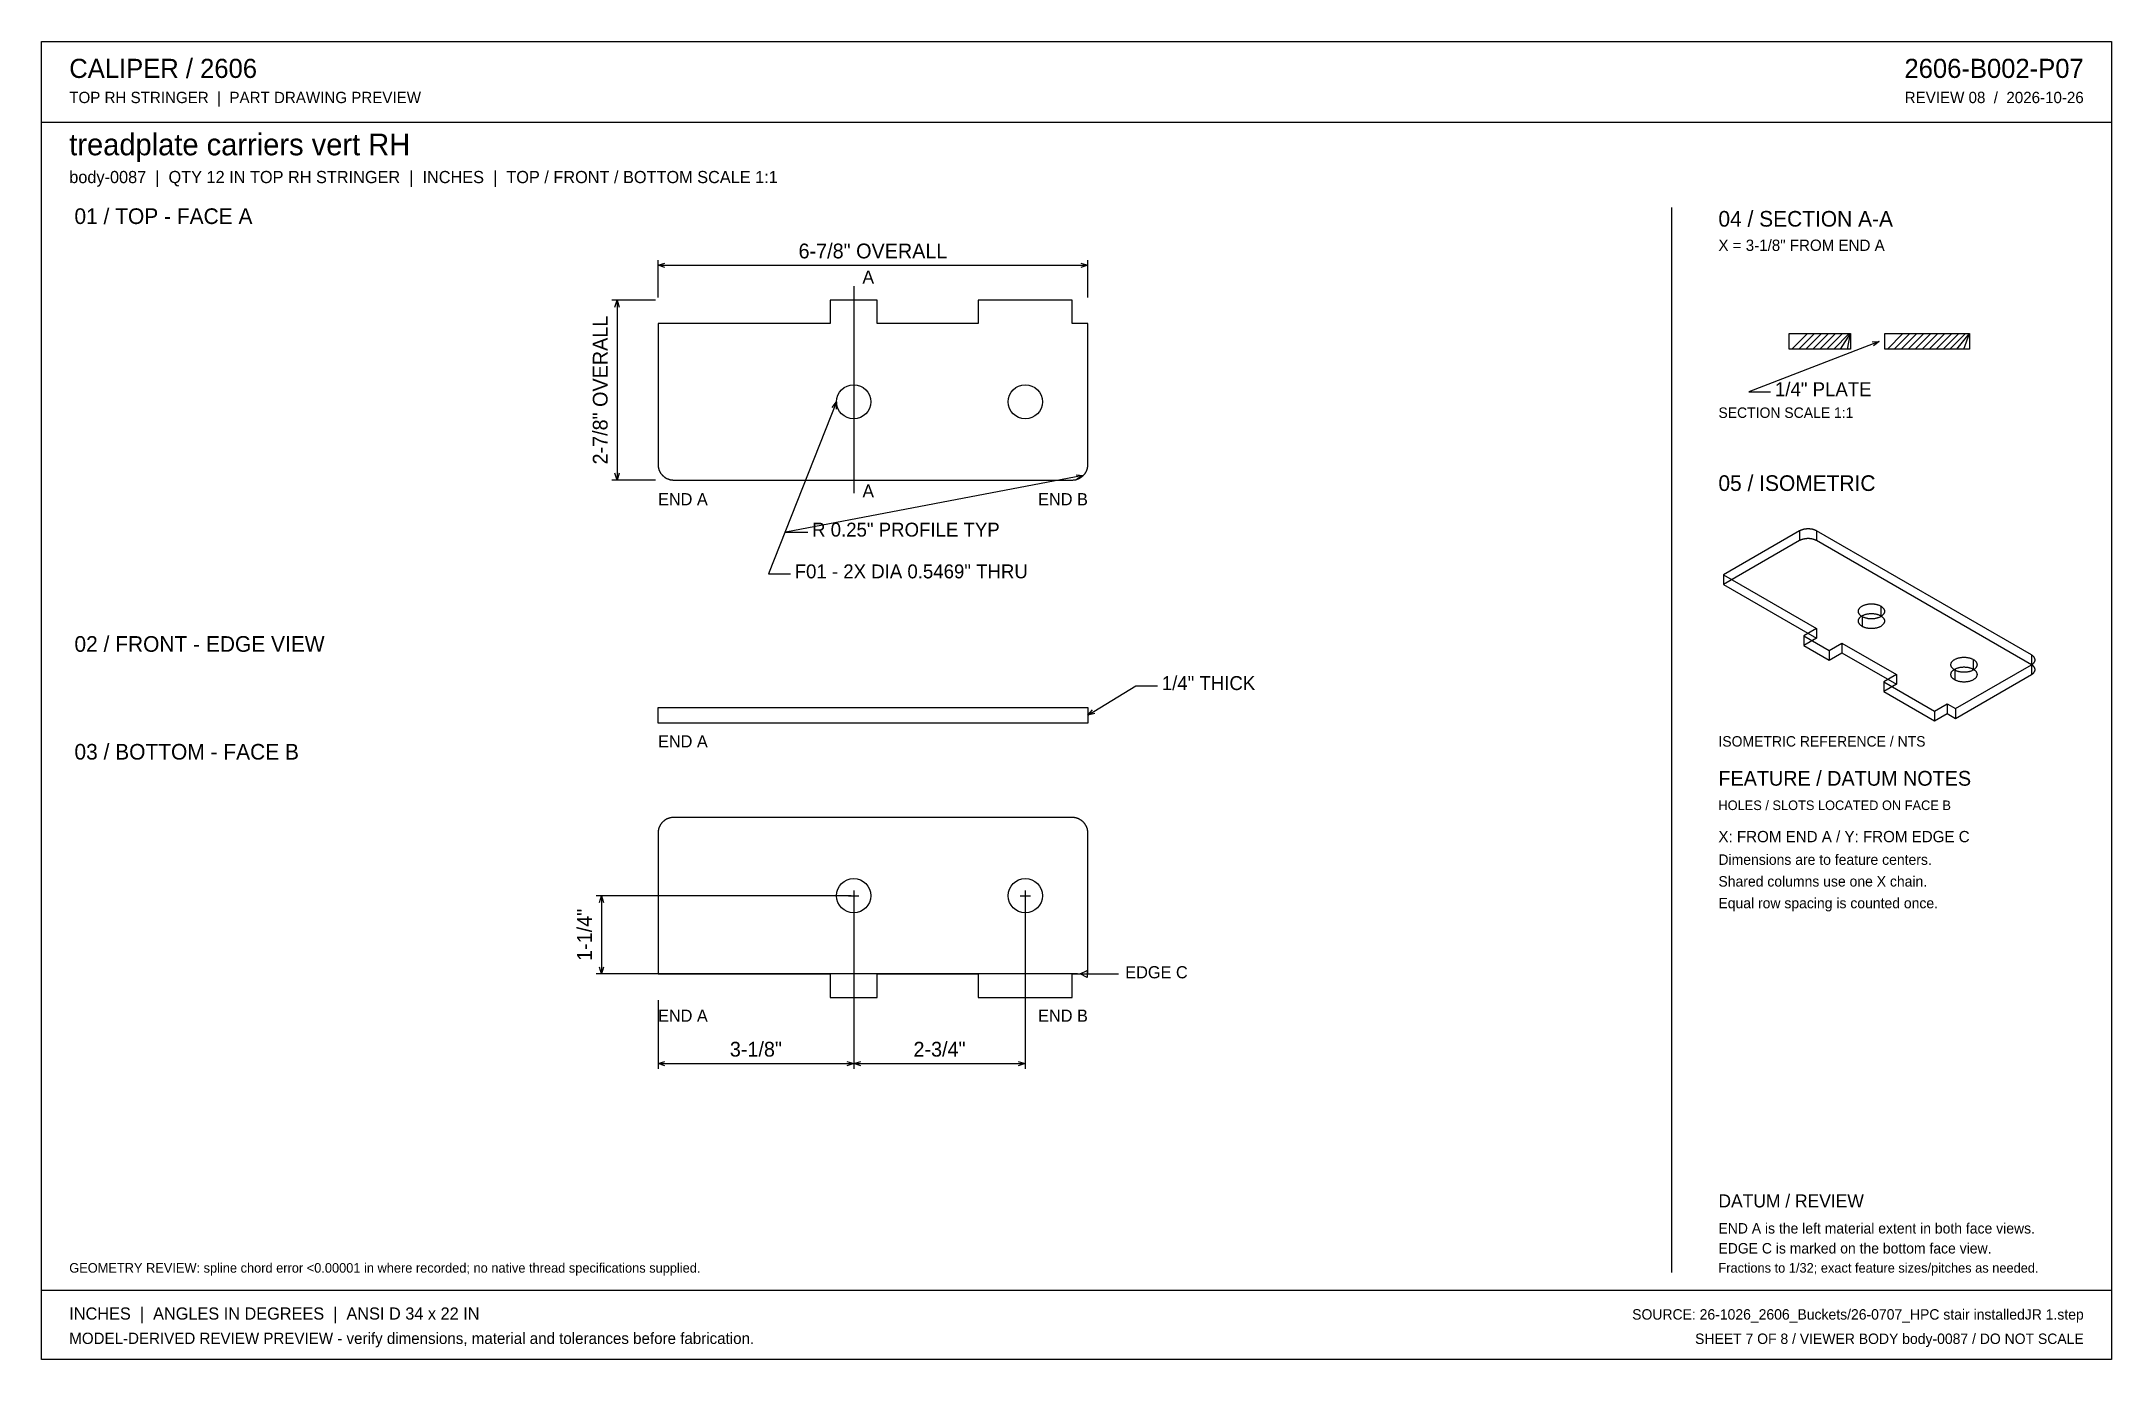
# Model space of a CAD drawing. Header units: inches. Extents: x 0.5 to 33.5, y 0.5 to 21.5.
import ezdxf
from ezdxf.enums import TextEntityAlignment as Align

# ---------------------------------------------------------------- set-up
doc = ezdxf.new("R2010")
doc.units = ezdxf.units.IN
doc.header["$MEASUREMENT"] = 0

msp = doc.modelspace()

# ---------------------------------------------------------------- texts
at = {"layer": 'ANNOTATION'}
for s, height, p in [('CALIPER / 2606', 0.30556, (0.917, 20.944)), ('TOP RH STRINGER  |  PART DRAWING PREVIEW', 0.18056, (0.917, 20.542)), ('treadplate carriers vert RH', 0.34722, (0.917, 19.708)), ('body-0087  |  QTY 12 IN TOP RH STRINGER  |  INCHES  |  TOP / FRONT / BOTTOM SCALE 1:1', 0.19444, (0.917, 19.264)), ('01 / TOP - FACE A', 0.25, (1, 18.611)), ('04 / SECTION A-A', 0.25, (27.25, 18.569)), ('X = 3-1/8" FROM END A', 0.18056, (27.25, 18.181)), ('A', 0.208, (13.582, 17.66)), ('1/4" PLATE', 0.2222, (28.153, 15.861)), ('SECTION SCALE 1:1', 0.16667, (27.25, 15.514)), ('05 / ISOMETRIC', 0.25, (27.25, 14.347)), ('END A', 0.1944, (10.318, 14.118)), ('A', 0.208, (13.582, 14.243)), ('R 0.25" PROFILE TYP', 0.22222, (12.778, 13.618)), ('F01 - 2X DIA 0.5469" THRU', 0.22222, (12.5, 12.951)), ('02 / FRONT - EDGE VIEW', 0.25, (1, 11.778)), ('1/4" THICK', 0.2222, (18.362, 11.167)), ('03 / BOTTOM - FACE B', 0.25, (1, 10.056)), ('END A', 0.1944, (10.318, 10.25)), ('ISOMETRIC REFERENCE / NTS', 0.16667, (27.25, 10.264)), ('FEATURE / DATUM NOTES', 0.23611, (27.25, 9.639)), ('HOLES / SLOTS LOCATED ON FACE B', 0.15278, (27.25, 9.25)), ('X: FROM END A / Y: FROM EDGE C', 0.18056, (27.25, 8.736)), ('Dimensions are to feature centers.', 0.16667, (27.25, 8.375)), ('Shared columns use one X chain.', 0.16667, (27.25, 8.028)), ('Equal row spacing is counted once.', 0.16667, (27.25, 7.681)), ('EDGE C', 0.1944, (17.779, 6.562)), ('END A', 0.1944, (10.318, 5.868)), ('DATUM / REVIEW', 0.20833, (27.25, 2.903)), ('END A is the left material extent in both face views.', 0.16667, (27.25, 2.486)), ('EDGE C is marked on the bottom face view.', 0.16667, (27.25, 2.167)), ('GEOMETRY REVIEW: spline chord error <0.00001 in where recorded; no native thread specifications supplied.', 0.152778, (0.917, 1.861)), ('Fractions to 1/32; exact feature sizes/pitches as needed.', 0.15278, (27.25, 1.861)), ('INCHES  |  ANGLES IN DEGREES  |  ANSI D 34 x 22 IN', 0.19444, (0.917, 1.111)), ('MODEL-DERIVED REVIEW PREVIEW - verify dimensions, material and tolerances before fabrication.', 0.18056, (0.917, 0.722))]:
    msp.add_text(s, height=height, dxfattribs=at).set_placement(p)
for s, height, p in [('2606-B002-P07', 0.30556, (33.083, 20.944)), ('REVIEW 08  /  2026-10-26', 0.18056, (33.083, 20.542)), ('END B', 0.1944, (17.182, 14.118)), ('END B', 0.1944, (17.182, 5.868)), ('SOURCE: 26-1026_2606_Buckets/26-0707_HPC stair installedJR 1.step', 0.16667, (33.083, 1.111)), ('SHEET 7 OF 8 / VIEWER BODY body-0087 / DO NOT SCALE', 0.16667, (33.083, 0.722))]:
    msp.add_text(s, height=height, dxfattribs=at).set_placement(p, align=Align.RIGHT)
for s, height, p in [('6-7/8" OVERALL', 0.23611, (13.75, 18.062)), ('3-1/8"', 0.2361, (11.881, 5.312)), ('2-3/4"', 0.2361, (14.813, 5.312))]:
    msp.add_text(s, height=height, dxfattribs=at).set_placement(p, align=Align.CENTER)
for s, height, p in [('2-7/8" OVERALL', 0.23611, (9.513, 15.958)), ('1-1/4"', 0.2361, (9.263, 7.257))]:
    msp.add_text(s, height=height, rotation=90, dxfattribs=at).set_placement(p, align=Align.CENTER)

# ---------------------------------------------------------------- linework, layer by layer
at = {"layer": 'ANNOTATION'}
for p, q in [((10.318, 17.438), (10.318, 18.035)), ((10.318, 17.951), (10.429, 17.986)), ((10.318, 17.951), (17.182, 17.951)), ((10.429, 17.917), (10.318, 17.951)), ((17.071, 17.986), (17.182, 17.951)), ((17.182, 17.951), (17.071, 17.917)), ((17.182, 17.438), (17.182, 18.035)), ((13.443, 17.618), (13.443, 14.312)), ((10.277, 17.396), (9.582, 17.396)), ((9.631, 17.285), (9.665, 17.396)), ((9.665, 17.396), (9.665, 14.521)), ((9.665, 17.396), (9.7, 17.285)), ((29.819, 16.736), (27.736, 15.931)), ((29.703, 16.728), (29.819, 16.736)), ((29.819, 16.736), (29.728, 16.664)), ((27.736, 15.931), (28.083, 15.931)), ((13.17, 15.771), (12.083, 13.021)), ((13.097, 15.68), (13.17, 15.771)), ((13.17, 15.771), (13.161, 15.655)), ((9.665, 14.521), (9.631, 14.632)), ((9.7, 14.632), (9.665, 14.521)), ((17.109, 14.594), (12.361, 13.688)), ((16.993, 14.607), (17.109, 14.594)), ((17.109, 14.594), (17.006, 14.539)), ((10.277, 14.521), (9.582, 14.521)), ((12.361, 13.688), (12.708, 13.688)), ((12.083, 13.021), (12.431, 13.021)), ((17.182, 10.764), (17.946, 11.236)), ((17.946, 11.236), (18.293, 11.236)), ((17.182, 10.764), (17.258, 10.852)), ((17.295, 10.793), (17.182, 10.764)), ((13.443, 7.965), (13.443, 7.799)), ((16.182, 7.965), (16.182, 7.799)), ((13.402, 7.882), (9.332, 7.882)), ((9.381, 7.771), (9.415, 7.882)), ((9.415, 7.882), (9.415, 6.632)), ((9.415, 7.882), (9.45, 7.771)), ((13.36, 7.882), (13.527, 7.882)), ((13.443, 7.84), (13.443, 5.118)), ((13.443, 7.84), (13.443, 5.118)), ((16.098, 7.882), (16.265, 7.882)), ((16.182, 7.84), (16.182, 5.118)), ((17.015, 6.632), (9.332, 6.632)), ((9.415, 6.632), (9.381, 6.743)), ((9.45, 6.743), (9.415, 6.632)), ((17.057, 6.632), (17.168, 6.688)), ((17.057, 6.632), (17.668, 6.632)), ((17.168, 6.576), (17.057, 6.632)), ((17.168, 6.688), (17.168, 6.576)), ((10.318, 6.215), (10.318, 5.118)), ((10.318, 5.201), (10.429, 5.236)), ((10.318, 5.201), (13.443, 5.201)), ((10.429, 5.167), (10.318, 5.201)), ((13.332, 5.236), (13.443, 5.201)), ((13.443, 5.201), (13.332, 5.167)), ((13.443, 5.201), (13.554, 5.236)), ((13.443, 5.201), (16.182, 5.201)), ((13.554, 5.167), (13.443, 5.201)), ((16.071, 5.236), (16.182, 5.201)), ((16.182, 5.201), (16.071, 5.167))]:
    msp.add_line(p, q, dxfattribs=at)
at = {"layer": 'OUTLINE'}
for p, q in [((0.472, 21.528), (33.528, 21.528)), ((0.472, 0.472), (0.472, 21.528)), ((33.528, 21.528), (33.528, 0.472)), ((0.472, 20.236), (33.528, 20.236)), ((26.5, 18.875), (26.5, 1.861)), ((13.818, 17.396), (13.068, 17.396)), ((13.068, 17.396), (13.068, 17.021)), ((13.818, 17.021), (13.818, 17.396)), ((16.932, 17.396), (15.432, 17.396)), ((15.432, 17.396), (15.432, 17.021)), ((16.932, 17.021), (16.932, 17.396)), ((13.068, 17.021), (10.318, 17.021)), ((10.318, 17.021), (10.318, 14.771)), ((15.432, 17.021), (13.818, 17.021)), ((17.182, 17.021), (16.932, 17.021)), ((17.182, 14.771), (17.182, 17.021)), ((28.382, 16.861), (29.359, 16.861)), ((28.382, 16.611), (28.382, 16.861)), ((28.424, 16.611), (28.674, 16.861)), ((28.535, 16.611), (28.785, 16.861)), ((28.646, 16.611), (28.896, 16.861)), ((28.757, 16.611), (29.007, 16.861)), ((28.868, 16.611), (29.118, 16.861)), ((28.979, 16.611), (29.229, 16.861)), ((29.09, 16.611), (29.34, 16.861)), ((29.201, 16.611), (29.359, 16.861)), ((29.312, 16.611), (29.359, 16.861)), ((29.359, 16.861), (29.359, 16.611)), ((29.905, 16.861), (31.257, 16.861)), ((29.905, 16.611), (29.905, 16.861)), ((29.947, 16.611), (30.197, 16.861)), ((30.058, 16.611), (30.308, 16.861)), ((30.169, 16.611), (30.419, 16.861)), ((30.28, 16.611), (30.53, 16.861)), ((30.391, 16.611), (30.641, 16.861)), ((30.503, 16.611), (30.753, 16.861)), ((30.614, 16.611), (30.864, 16.861)), ((30.725, 16.611), (30.975, 16.861)), ((30.836, 16.611), (31.086, 16.861)), ((30.947, 16.611), (31.197, 16.861)), ((31.058, 16.611), (31.257, 16.861)), ((31.169, 16.611), (31.257, 16.861)), ((31.257, 16.861), (31.257, 16.611)), ((29.359, 16.611), (28.382, 16.611)), ((31.257, 16.611), (29.905, 16.611)), ((10.318, 14.771), (10.318, 14.765)), ((10.318, 14.765), (10.318, 14.759)), ((10.318, 14.759), (10.319, 14.752)), ((10.319, 14.752), (10.319, 14.746)), ((10.319, 14.746), (10.32, 14.74)), ((10.32, 14.74), (10.321, 14.734)), ((10.321, 14.734), (10.322, 14.728)), ((10.322, 14.728), (10.323, 14.722)), ((10.323, 14.722), (10.324, 14.716)), ((10.324, 14.716), (10.326, 14.71)), ((10.326, 14.71), (10.327, 14.704)), ((10.327, 14.704), (10.329, 14.698)), ((10.329, 14.698), (10.331, 14.692)), ((10.331, 14.692), (10.333, 14.687)), ((10.333, 14.687), (10.335, 14.681)), ((10.335, 14.681), (10.337, 14.675)), ((10.337, 14.675), (10.34, 14.67)), ((10.34, 14.67), (10.342, 14.664)), ((10.342, 14.664), (10.345, 14.658)), ((10.345, 14.658), (10.348, 14.653)), ((10.348, 14.653), (10.351, 14.648)), ((10.351, 14.648), (10.354, 14.642)), ((10.354, 14.642), (10.357, 14.637)), ((10.357, 14.637), (10.36, 14.632)), ((10.36, 14.632), (10.364, 14.627)), ((10.364, 14.627), (10.367, 14.622)), ((10.367, 14.622), (10.371, 14.617)), ((10.371, 14.617), (10.375, 14.612)), ((10.375, 14.612), (10.379, 14.608)), ((10.379, 14.608), (10.383, 14.603)), ((10.383, 14.603), (10.387, 14.598)), ((10.387, 14.598), (10.391, 14.594)), ((10.391, 14.594), (10.396, 14.59)), ((10.396, 14.59), (10.4, 14.586)), ((10.4, 14.586), (10.405, 14.582)), ((10.405, 14.582), (10.41, 14.578)), ((10.41, 14.578), (10.414, 14.574)), ((10.414, 14.574), (10.419, 14.57)), ((10.419, 14.57), (10.424, 14.566)), ((10.424, 14.566), (10.429, 14.563)), ((10.429, 14.563), (10.434, 14.56)), ((10.434, 14.56), (10.44, 14.556)), ((10.44, 14.556), (10.445, 14.553)), ((10.445, 14.553), (10.45, 14.55)), ((10.45, 14.55), (10.456, 14.548)), ((10.456, 14.548), (10.461, 14.545)), ((10.461, 14.545), (10.467, 14.542)), ((17.033, 14.542), (17.039, 14.545)), ((17.039, 14.545), (17.044, 14.548)), ((17.044, 14.548), (17.05, 14.55)), ((17.05, 14.55), (17.055, 14.553)), ((17.055, 14.553), (17.06, 14.556)), ((17.06, 14.556), (17.066, 14.56)), ((17.066, 14.56), (17.071, 14.563)), ((17.071, 14.563), (17.076, 14.566)), ((17.076, 14.566), (17.081, 14.57)), ((17.081, 14.57), (17.086, 14.574)), ((17.086, 14.574), (17.09, 14.578)), ((17.09, 14.578), (17.095, 14.582)), ((17.095, 14.582), (17.1, 14.586)), ((17.1, 14.586), (17.104, 14.59)), ((17.104, 14.59), (17.109, 14.594)), ((17.109, 14.594), (17.113, 14.598)), ((17.113, 14.598), (17.117, 14.603)), ((17.117, 14.603), (17.121, 14.608)), ((17.121, 14.608), (17.125, 14.612)), ((17.125, 14.612), (17.129, 14.617)), ((17.129, 14.617), (17.133, 14.622)), ((17.133, 14.622), (17.136, 14.627)), ((17.136, 14.627), (17.14, 14.632)), ((17.14, 14.632), (17.143, 14.637)), ((17.143, 14.637), (17.146, 14.642)), ((17.146, 14.642), (17.149, 14.648)), ((17.149, 14.648), (17.152, 14.653)), ((17.152, 14.653), (17.155, 14.658)), ((17.155, 14.658), (17.158, 14.664)), ((17.158, 14.664), (17.16, 14.67)), ((17.16, 14.67), (17.163, 14.675)), ((17.163, 14.675), (17.165, 14.681)), ((17.165, 14.681), (17.167, 14.687)), ((17.167, 14.687), (17.169, 14.692)), ((17.169, 14.692), (17.171, 14.698)), ((17.171, 14.698), (17.173, 14.704)), ((17.173, 14.704), (17.174, 14.71)), ((17.174, 14.71), (17.176, 14.716)), ((17.176, 14.716), (17.177, 14.722)), ((17.177, 14.722), (17.178, 14.728)), ((17.178, 14.728), (17.179, 14.734)), ((17.179, 14.734), (17.18, 14.74)), ((17.18, 14.74), (17.181, 14.746)), ((17.181, 14.752), (17.182, 14.759)), ((17.181, 14.746), (17.181, 14.752)), ((17.182, 14.765), (17.182, 14.771)), ((17.182, 14.759), (17.182, 14.765)), ((10.467, 14.542), (10.473, 14.54)), ((10.473, 14.54), (10.478, 14.538)), ((10.478, 14.538), (10.484, 14.535)), ((10.484, 14.535), (10.49, 14.533)), ((10.49, 14.533), (10.496, 14.532)), ((10.496, 14.532), (10.502, 14.53)), ((10.502, 14.53), (10.507, 14.528)), ((10.507, 14.528), (10.513, 14.527)), ((10.513, 14.527), (10.519, 14.526)), ((10.519, 14.526), (10.525, 14.525)), ((10.525, 14.525), (10.531, 14.524)), ((10.531, 14.524), (10.538, 14.523)), ((10.538, 14.523), (10.544, 14.522)), ((10.544, 14.522), (10.55, 14.522)), ((10.55, 14.522), (10.556, 14.521)), ((10.556, 14.521), (10.562, 14.521)), ((10.562, 14.521), (10.568, 14.521)), ((10.568, 14.521), (16.932, 14.521)), ((16.932, 14.521), (16.938, 14.521)), ((16.938, 14.521), (16.944, 14.521)), ((16.944, 14.521), (16.95, 14.522)), ((16.95, 14.522), (16.956, 14.522)), ((16.956, 14.522), (16.962, 14.523)), ((16.962, 14.523), (16.969, 14.524)), ((16.969, 14.524), (16.975, 14.525)), ((16.975, 14.525), (16.981, 14.526)), ((16.981, 14.526), (16.987, 14.527)), ((16.987, 14.527), (16.993, 14.528)), ((16.993, 14.528), (16.998, 14.53)), ((16.998, 14.53), (17.004, 14.532)), ((17.004, 14.532), (17.01, 14.533)), ((17.01, 14.533), (17.016, 14.535)), ((17.016, 14.535), (17.022, 14.538)), ((17.022, 14.538), (17.027, 14.54)), ((17.027, 14.54), (17.033, 14.542)), ((28.547, 13.709), (27.333, 13.008)), ((28.547, 13.553), (27.333, 12.852)), ((28.55, 13.711), (28.547, 13.709)), ((28.547, 13.709), (28.547, 13.553)), ((28.55, 13.555), (28.547, 13.553)), ((28.554, 13.713), (28.55, 13.711)), ((28.554, 13.557), (28.55, 13.555)), ((28.557, 13.714), (28.554, 13.713)), ((28.557, 13.559), (28.554, 13.557)), ((28.561, 13.716), (28.557, 13.714)), ((28.561, 13.56), (28.557, 13.559)), ((28.565, 13.718), (28.561, 13.716)), ((28.565, 13.562), (28.561, 13.56)), ((28.568, 13.719), (28.565, 13.718)), ((28.568, 13.564), (28.565, 13.562)), ((28.572, 13.721), (28.568, 13.719)), ((28.572, 13.565), (28.568, 13.564)), ((28.576, 13.723), (28.572, 13.721)), ((28.576, 13.567), (28.572, 13.565)), ((28.58, 13.724), (28.576, 13.723)), ((28.58, 13.568), (28.576, 13.567)), ((28.584, 13.725), (28.58, 13.724)), ((28.584, 13.57), (28.58, 13.568)), ((28.588, 13.727), (28.584, 13.725)), ((28.588, 13.571), (28.584, 13.57)), ((28.592, 13.728), (28.588, 13.727)), ((28.592, 13.572), (28.588, 13.571)), ((28.596, 13.729), (28.592, 13.728)), ((28.596, 13.574), (28.592, 13.572)), ((28.6, 13.73), (28.596, 13.729)), ((28.6, 13.575), (28.596, 13.574)), ((28.605, 13.732), (28.6, 13.73)), ((28.605, 13.576), (28.6, 13.575)), ((28.609, 13.733), (28.605, 13.732)), ((28.609, 13.577), (28.605, 13.576)), ((28.613, 13.734), (28.609, 13.733)), ((28.613, 13.578), (28.609, 13.577)), ((28.618, 13.735), (28.613, 13.734)), ((28.618, 13.579), (28.613, 13.578)), ((28.622, 13.736), (28.618, 13.735)), ((28.622, 13.58), (28.618, 13.579)), ((28.627, 13.736), (28.622, 13.736)), ((28.627, 13.581), (28.622, 13.58)), ((28.631, 13.737), (28.627, 13.736)), ((28.631, 13.581), (28.627, 13.581)), ((28.636, 13.738), (28.631, 13.737)), ((28.636, 13.582), (28.631, 13.581)), ((28.64, 13.738), (28.636, 13.738)), ((28.64, 13.583), (28.636, 13.582)), ((28.645, 13.739), (28.64, 13.738)), ((28.645, 13.583), (28.64, 13.583)), ((28.649, 13.739), (28.645, 13.739)), ((28.649, 13.584), (28.645, 13.583)), ((28.654, 13.74), (28.649, 13.739)), ((28.654, 13.584), (28.649, 13.584)), ((28.659, 13.74), (28.654, 13.74)), ((28.659, 13.585), (28.654, 13.584)), ((28.663, 13.741), (28.659, 13.74)), ((28.663, 13.585), (28.659, 13.585)), ((28.668, 13.741), (28.663, 13.741)), ((28.668, 13.585), (28.663, 13.585)), ((28.673, 13.741), (28.668, 13.741)), ((28.673, 13.585), (28.668, 13.585)), ((28.677, 13.741), (28.673, 13.741)), ((28.677, 13.585), (28.673, 13.585)), ((28.682, 13.741), (28.677, 13.741)), ((28.682, 13.585), (28.677, 13.585)), ((28.687, 13.741), (28.682, 13.741)), ((28.687, 13.585), (28.682, 13.585)), ((28.691, 13.741), (28.687, 13.741)), ((28.691, 13.585), (28.687, 13.585)), ((28.696, 13.741), (28.691, 13.741)), ((28.696, 13.585), (28.691, 13.585)), ((28.701, 13.741), (28.696, 13.741)), ((28.701, 13.585), (28.696, 13.585)), ((28.705, 13.74), (28.701, 13.741)), ((28.705, 13.585), (28.701, 13.585)), ((28.71, 13.74), (28.705, 13.74)), ((28.71, 13.584), (28.705, 13.585)), ((28.715, 13.739), (28.71, 13.74)), ((28.715, 13.584), (28.71, 13.584)), ((28.719, 13.739), (28.715, 13.739)), ((28.719, 13.583), (28.715, 13.584)), ((28.724, 13.738), (28.719, 13.739)), ((28.724, 13.583), (28.719, 13.583)), ((28.728, 13.738), (28.724, 13.738)), ((28.728, 13.582), (28.724, 13.583)), ((28.733, 13.737), (28.728, 13.738)), ((28.733, 13.581), (28.728, 13.582)), ((28.737, 13.736), (28.733, 13.737)), ((28.737, 13.581), (28.733, 13.581)), ((28.742, 13.736), (28.737, 13.736)), ((28.742, 13.58), (28.737, 13.581)), ((28.746, 13.735), (28.742, 13.736)), ((28.746, 13.579), (28.742, 13.58)), ((28.751, 13.734), (28.746, 13.735)), ((28.751, 13.578), (28.746, 13.579)), ((28.755, 13.733), (28.751, 13.734)), ((28.755, 13.577), (28.751, 13.578)), ((28.759, 13.732), (28.755, 13.733)), ((28.759, 13.576), (28.755, 13.577)), ((28.764, 13.73), (28.759, 13.732)), ((28.764, 13.575), (28.759, 13.576)), ((28.768, 13.729), (28.764, 13.73)), ((28.768, 13.574), (28.764, 13.575)), ((28.772, 13.728), (28.768, 13.729)), ((28.772, 13.572), (28.768, 13.574)), ((28.776, 13.727), (28.772, 13.728)), ((28.776, 13.571), (28.772, 13.572)), ((28.78, 13.725), (28.776, 13.727)), ((28.78, 13.57), (28.776, 13.571)), ((28.784, 13.724), (28.78, 13.725)), ((28.784, 13.568), (28.78, 13.57)), ((28.788, 13.723), (28.784, 13.724)), ((28.788, 13.567), (28.784, 13.568)), ((28.792, 13.721), (28.788, 13.723)), ((28.792, 13.565), (28.788, 13.567)), ((28.796, 13.719), (28.792, 13.721)), ((28.796, 13.564), (28.792, 13.565)), ((28.799, 13.718), (28.796, 13.719)), ((28.799, 13.562), (28.796, 13.564)), ((28.803, 13.716), (28.799, 13.718)), ((28.803, 13.56), (28.799, 13.562)), ((28.807, 13.714), (28.803, 13.716)), ((28.807, 13.559), (28.803, 13.56)), ((28.81, 13.713), (28.807, 13.714)), ((28.81, 13.557), (28.807, 13.559)), ((28.813, 13.711), (28.81, 13.713)), ((28.813, 13.555), (28.81, 13.557)), ((28.817, 13.709), (28.813, 13.711)), ((28.817, 13.553), (28.813, 13.555)), ((28.817, 13.709), (28.817, 13.553)), ((32.25, 11.727), (28.817, 13.709)), ((32.25, 11.571), (28.817, 13.553)), ((27.333, 13.008), (27.333, 12.852)), ((27.333, 13.008), (28.817, 12.152)), ((27.333, 12.852), (28.817, 11.996)), ((29.485, 12.43), (29.486, 12.436)), ((29.485, 12.424), (29.485, 12.43)), ((29.485, 12.418), (29.485, 12.424)), ((29.486, 12.412), (29.485, 12.418)), ((29.485, 12.274), (29.486, 12.28)), ((29.485, 12.268), (29.485, 12.274)), ((29.485, 12.262), (29.485, 12.268)), ((29.486, 12.256), (29.485, 12.262)), ((29.486, 12.436), (29.487, 12.442)), ((29.487, 12.406), (29.486, 12.412)), ((29.486, 12.28), (29.487, 12.286)), ((29.487, 12.251), (29.486, 12.256)), ((29.487, 12.442), (29.489, 12.448)), ((29.489, 12.401), (29.487, 12.406)), ((29.487, 12.286), (29.489, 12.292)), ((29.489, 12.245), (29.487, 12.251)), ((29.489, 12.448), (29.491, 12.453)), ((29.491, 12.395), (29.489, 12.401)), ((29.489, 12.292), (29.491, 12.298)), ((29.491, 12.239), (29.489, 12.245)), ((29.491, 12.453), (29.494, 12.459)), ((29.494, 12.389), (29.491, 12.395)), ((29.491, 12.298), (29.494, 12.303)), ((29.494, 12.233), (29.491, 12.239)), ((29.494, 12.459), (29.497, 12.465)), ((29.497, 12.383), (29.494, 12.389)), ((29.494, 12.303), (29.497, 12.309)), ((29.497, 12.228), (29.494, 12.233)), ((29.497, 12.465), (29.501, 12.47)), ((29.501, 12.378), (29.497, 12.383)), ((29.497, 12.309), (29.501, 12.314)), ((29.501, 12.47), (29.505, 12.476)), ((29.505, 12.373), (29.501, 12.378)), ((29.501, 12.314), (29.505, 12.32)), ((29.505, 12.476), (29.509, 12.481)), ((29.509, 12.367), (29.505, 12.373)), ((29.505, 12.32), (29.509, 12.325)), ((29.509, 12.481), (29.515, 12.486)), ((29.515, 12.362), (29.509, 12.367)), ((29.509, 12.325), (29.515, 12.33)), ((29.515, 12.486), (29.52, 12.491)), ((29.52, 12.357), (29.515, 12.362)), ((29.515, 12.33), (29.52, 12.335)), ((29.52, 12.491), (29.526, 12.496)), ((29.526, 12.352), (29.52, 12.357)), ((29.52, 12.335), (29.526, 12.34)), ((29.526, 12.496), (29.532, 12.5)), ((29.532, 12.348), (29.526, 12.352)), ((29.526, 12.34), (29.532, 12.345)), ((29.532, 12.5), (29.539, 12.505)), ((29.532, 12.345), (29.539, 12.349)), ((29.539, 12.343), (29.532, 12.348)), ((29.539, 12.505), (29.546, 12.509)), ((29.539, 12.349), (29.546, 12.353)), ((29.546, 12.339), (29.539, 12.343)), ((29.546, 12.509), (29.553, 12.513)), ((29.546, 12.353), (29.553, 12.358)), ((29.546, 12.339), (29.546, 12.183)), ((29.553, 12.335), (29.546, 12.339)), ((29.553, 12.513), (29.561, 12.517)), ((29.553, 12.358), (29.561, 12.361)), ((29.561, 12.331), (29.553, 12.335)), ((29.561, 12.517), (29.569, 12.521)), ((29.561, 12.361), (29.569, 12.365)), ((29.569, 12.327), (29.561, 12.331)), ((29.569, 12.521), (29.578, 12.524)), ((29.569, 12.365), (29.578, 12.368)), ((29.578, 12.324), (29.569, 12.327)), ((29.578, 12.524), (29.586, 12.527)), ((29.578, 12.368), (29.586, 12.372)), ((29.586, 12.321), (29.578, 12.324)), ((29.586, 12.527), (29.595, 12.53)), ((29.586, 12.372), (29.595, 12.375)), ((29.595, 12.318), (29.586, 12.321)), ((29.595, 12.53), (29.604, 12.533)), ((29.595, 12.375), (29.604, 12.377)), ((29.604, 12.315), (29.595, 12.318)), ((29.604, 12.533), (29.614, 12.535)), ((29.604, 12.377), (29.614, 12.38)), ((29.614, 12.313), (29.604, 12.315)), ((29.614, 12.535), (29.623, 12.537)), ((29.614, 12.38), (29.623, 12.382)), ((29.623, 12.311), (29.614, 12.313)), ((29.623, 12.537), (29.633, 12.539)), ((29.623, 12.382), (29.633, 12.384)), ((29.633, 12.309), (29.623, 12.311)), ((29.633, 12.539), (29.643, 12.541)), ((29.633, 12.384), (29.643, 12.385)), ((29.643, 12.307), (29.633, 12.309)), ((29.643, 12.541), (29.653, 12.542)), ((29.643, 12.385), (29.653, 12.386)), ((29.653, 12.306), (29.643, 12.307)), ((29.653, 12.542), (29.663, 12.543)), ((29.653, 12.386), (29.663, 12.387)), ((29.663, 12.305), (29.653, 12.306)), ((29.663, 12.543), (29.673, 12.544)), ((29.663, 12.387), (29.673, 12.388)), ((29.673, 12.304), (29.663, 12.305)), ((29.673, 12.544), (29.683, 12.544)), ((29.673, 12.388), (29.683, 12.389)), ((29.683, 12.304), (29.673, 12.304)), ((29.683, 12.544), (29.693, 12.544)), ((29.683, 12.389), (29.693, 12.389)), ((29.693, 12.304), (29.683, 12.304)), ((29.693, 12.544), (29.704, 12.544)), ((29.693, 12.389), (29.704, 12.389)), ((29.704, 12.304), (29.693, 12.304)), ((29.704, 12.544), (29.714, 12.544)), ((29.704, 12.389), (29.714, 12.388)), ((29.714, 12.304), (29.704, 12.304)), ((29.714, 12.544), (29.724, 12.543)), ((29.714, 12.388), (29.724, 12.387)), ((29.724, 12.305), (29.714, 12.304)), ((29.724, 12.543), (29.734, 12.542)), ((29.724, 12.387), (29.734, 12.386)), ((29.734, 12.306), (29.724, 12.305)), ((29.734, 12.542), (29.744, 12.541)), ((29.734, 12.386), (29.744, 12.385)), ((29.744, 12.307), (29.734, 12.306)), ((29.744, 12.541), (29.754, 12.539)), ((29.744, 12.385), (29.754, 12.384)), ((29.754, 12.309), (29.744, 12.307)), ((29.754, 12.539), (29.764, 12.537)), ((29.754, 12.384), (29.764, 12.382)), ((29.764, 12.311), (29.754, 12.309)), ((29.764, 12.537), (29.773, 12.535)), ((29.764, 12.382), (29.773, 12.38)), ((29.773, 12.313), (29.764, 12.311)), ((29.773, 12.535), (29.783, 12.533)), ((29.773, 12.38), (29.783, 12.377)), ((29.783, 12.315), (29.773, 12.313)), ((29.783, 12.533), (29.792, 12.53)), ((29.783, 12.377), (29.792, 12.375)), ((29.792, 12.318), (29.783, 12.315)), ((29.792, 12.53), (29.801, 12.527)), ((29.792, 12.375), (29.801, 12.372)), ((29.801, 12.321), (29.792, 12.318)), ((29.801, 12.527), (29.809, 12.524)), ((29.801, 12.372), (29.809, 12.368)), ((29.809, 12.324), (29.801, 12.321)), ((29.809, 12.524), (29.818, 12.521)), ((29.809, 12.368), (29.818, 12.365)), ((29.818, 12.327), (29.809, 12.324)), ((29.818, 12.521), (29.826, 12.517)), ((29.818, 12.365), (29.826, 12.361)), ((29.826, 12.331), (29.818, 12.327)), ((29.826, 12.517), (29.834, 12.513)), ((29.826, 12.361), (29.834, 12.358)), ((29.834, 12.335), (29.826, 12.331)), ((29.834, 12.513), (29.841, 12.509)), ((29.834, 12.358), (29.841, 12.353)), ((29.841, 12.339), (29.834, 12.335)), ((29.841, 12.509), (29.841, 12.353)), ((29.841, 12.509), (29.848, 12.505)), ((29.841, 12.353), (29.848, 12.349)), ((29.848, 12.343), (29.841, 12.339)), ((29.848, 12.505), (29.855, 12.5)), ((29.848, 12.349), (29.855, 12.345)), ((29.855, 12.348), (29.848, 12.343)), ((29.855, 12.5), (29.861, 12.496)), ((29.861, 12.352), (29.855, 12.348)), ((29.855, 12.345), (29.861, 12.34)), ((29.861, 12.496), (29.867, 12.491)), ((29.867, 12.357), (29.861, 12.352)), ((29.861, 12.34), (29.867, 12.335)), ((29.867, 12.491), (29.872, 12.486)), ((29.872, 12.362), (29.867, 12.357)), ((29.867, 12.335), (29.872, 12.33)), ((29.872, 12.486), (29.877, 12.481)), ((29.877, 12.367), (29.872, 12.362)), ((29.872, 12.33), (29.877, 12.325)), ((29.877, 12.481), (29.882, 12.476)), ((29.882, 12.373), (29.877, 12.367)), ((29.877, 12.325), (29.882, 12.32)), ((29.882, 12.476), (29.886, 12.47)), ((29.886, 12.378), (29.882, 12.373)), ((29.882, 12.32), (29.886, 12.314)), ((29.886, 12.47), (29.89, 12.465)), ((29.89, 12.383), (29.886, 12.378)), ((29.886, 12.314), (29.89, 12.309)), ((29.89, 12.465), (29.893, 12.459)), ((29.893, 12.389), (29.89, 12.383)), ((29.89, 12.309), (29.893, 12.303)), ((29.893, 12.233), (29.89, 12.228)), ((29.893, 12.459), (29.896, 12.453)), ((29.896, 12.395), (29.893, 12.389)), ((29.893, 12.303), (29.896, 12.298)), ((29.896, 12.239), (29.893, 12.233)), ((29.896, 12.453), (29.898, 12.448)), ((29.898, 12.401), (29.896, 12.395)), ((29.896, 12.298), (29.898, 12.292)), ((29.898, 12.245), (29.896, 12.239)), ((29.898, 12.448), (29.9, 12.442)), ((29.9, 12.406), (29.898, 12.401)), ((29.898, 12.292), (29.9, 12.286)), ((29.9, 12.251), (29.898, 12.245)), ((29.9, 12.442), (29.901, 12.436)), ((29.901, 12.412), (29.9, 12.406)), ((29.9, 12.286), (29.901, 12.28)), ((29.901, 12.256), (29.9, 12.251)), ((29.901, 12.436), (29.902, 12.43)), ((29.902, 12.418), (29.901, 12.412)), ((29.901, 12.28), (29.902, 12.274)), ((29.902, 12.262), (29.901, 12.256)), ((29.902, 12.43), (29.902, 12.424)), ((29.902, 12.424), (29.902, 12.418)), ((29.902, 12.274), (29.902, 12.268)), ((29.902, 12.268), (29.902, 12.262)), ((28.817, 12.152), (28.615, 12.035)), ((28.615, 12.035), (29.019, 11.801)), ((28.615, 12.035), (28.615, 11.879)), ((28.817, 11.996), (28.615, 11.879)), ((28.817, 12.152), (28.817, 11.996)), ((29.019, 11.801), (29.221, 11.918)), ((29.221, 11.918), (29.221, 11.762)), ((29.221, 11.918), (30.092, 11.415)), ((29.501, 12.222), (29.497, 12.228)), ((29.505, 12.217), (29.501, 12.222)), ((29.509, 12.212), (29.505, 12.217)), ((29.515, 12.206), (29.509, 12.212)), ((29.52, 12.201), (29.515, 12.206)), ((29.526, 12.197), (29.52, 12.201)), ((29.532, 12.192), (29.526, 12.197)), ((29.539, 12.187), (29.532, 12.192)), ((29.546, 12.183), (29.539, 12.187)), ((29.553, 12.179), (29.546, 12.183)), ((29.561, 12.175), (29.553, 12.179)), ((29.569, 12.172), (29.561, 12.175)), ((29.578, 12.168), (29.569, 12.172)), ((29.586, 12.165), (29.578, 12.168)), ((29.595, 12.162), (29.586, 12.165)), ((29.604, 12.159), (29.595, 12.162)), ((29.614, 12.157), (29.604, 12.159)), ((29.623, 12.155), (29.614, 12.157)), ((29.633, 12.153), (29.623, 12.155)), ((29.643, 12.151), (29.633, 12.153)), ((29.653, 12.15), (29.643, 12.151)), ((29.663, 12.149), (29.653, 12.15)), ((29.673, 12.148), (29.663, 12.149)), ((29.683, 12.148), (29.673, 12.148)), ((29.693, 12.148), (29.683, 12.148)), ((29.704, 12.148), (29.693, 12.148)), ((29.714, 12.148), (29.704, 12.148)), ((29.724, 12.149), (29.714, 12.148)), ((29.734, 12.15), (29.724, 12.149)), ((29.744, 12.151), (29.734, 12.15)), ((29.754, 12.153), (29.744, 12.151)), ((29.764, 12.155), (29.754, 12.153)), ((29.773, 12.157), (29.764, 12.155)), ((29.783, 12.159), (29.773, 12.157)), ((29.792, 12.162), (29.783, 12.159)), ((29.801, 12.165), (29.792, 12.162)), ((29.809, 12.168), (29.801, 12.165)), ((29.818, 12.172), (29.809, 12.168)), ((29.826, 12.175), (29.818, 12.172)), ((29.834, 12.179), (29.826, 12.175)), ((29.841, 12.183), (29.834, 12.179)), ((29.848, 12.187), (29.841, 12.183)), ((29.855, 12.192), (29.848, 12.187)), ((29.861, 12.197), (29.855, 12.192)), ((29.867, 12.201), (29.861, 12.197)), ((29.872, 12.206), (29.867, 12.201)), ((29.877, 12.212), (29.872, 12.206)), ((29.882, 12.217), (29.877, 12.212)), ((29.886, 12.222), (29.882, 12.217)), ((29.89, 12.228), (29.886, 12.222)), ((28.615, 11.879), (29.019, 11.645)), ((29.019, 11.801), (29.019, 11.645)), ((29.019, 11.645), (29.221, 11.762)), ((29.221, 11.762), (30.092, 11.26)), ((30.962, 11.577), (30.963, 11.583)), ((30.962, 11.571), (30.962, 11.577)), ((30.962, 11.565), (30.962, 11.571)), ((30.963, 11.583), (30.964, 11.589)), ((30.964, 11.589), (30.966, 11.595)), ((30.966, 11.595), (30.968, 11.6)), ((30.968, 11.6), (30.971, 11.606)), ((30.971, 11.606), (30.974, 11.612)), ((30.974, 11.612), (30.978, 11.617)), ((30.978, 11.617), (30.982, 11.623)), ((30.982, 11.623), (30.987, 11.628)), ((30.987, 11.628), (30.992, 11.633)), ((30.992, 11.633), (30.997, 11.638)), ((30.997, 11.638), (31.003, 11.643)), ((31.003, 11.643), (31.01, 11.647)), ((31.01, 11.647), (31.016, 11.652)), ((31.016, 11.652), (31.023, 11.656)), ((31.023, 11.656), (31.031, 11.66)), ((31.031, 11.66), (31.038, 11.664)), ((31.036, 10.87), (32.25, 11.571)), ((31.038, 11.664), (31.047, 11.668)), ((31.047, 11.668), (31.055, 11.671)), ((31.055, 11.671), (31.064, 11.674)), ((31.064, 11.674), (31.072, 11.677)), ((31.072, 11.677), (31.082, 11.68)), ((31.082, 11.68), (31.091, 11.682)), ((31.091, 11.682), (31.101, 11.684)), ((31.101, 11.684), (31.11, 11.686)), ((31.11, 11.686), (31.12, 11.688)), ((31.12, 11.688), (31.13, 11.689)), ((31.13, 11.689), (31.14, 11.69)), ((31.14, 11.69), (31.15, 11.691)), ((31.15, 11.691), (31.161, 11.691)), ((31.161, 11.691), (31.171, 11.691)), ((31.171, 11.691), (31.181, 11.691)), ((31.181, 11.691), (31.191, 11.691)), ((31.191, 11.691), (31.201, 11.69)), ((31.201, 11.69), (31.211, 11.689)), ((31.211, 11.689), (31.221, 11.688)), ((31.221, 11.688), (31.231, 11.686)), ((31.231, 11.686), (31.241, 11.684)), ((31.241, 11.684), (31.251, 11.682)), ((31.251, 11.682), (31.26, 11.68)), ((31.26, 11.68), (31.269, 11.677)), ((31.269, 11.677), (31.278, 11.674)), ((31.278, 11.674), (31.287, 11.671)), ((31.287, 11.671), (31.295, 11.668)), ((31.295, 11.668), (31.303, 11.664)), ((31.303, 11.664), (31.311, 11.66)), ((31.311, 11.66), (31.318, 11.656)), ((31.318, 11.656), (31.318, 11.5)), ((31.318, 11.656), (31.325, 11.652)), ((31.325, 11.652), (31.332, 11.647)), ((31.332, 11.647), (31.338, 11.643)), ((31.338, 11.643), (31.344, 11.638)), ((31.344, 11.638), (31.35, 11.633)), ((31.35, 11.633), (31.355, 11.628)), ((31.355, 11.628), (31.359, 11.623)), ((31.359, 11.623), (31.364, 11.617)), ((31.364, 11.617), (31.367, 11.612)), ((31.367, 11.612), (31.37, 11.606)), ((31.37, 11.606), (31.373, 11.6)), ((31.373, 11.6), (31.375, 11.595)), ((31.375, 11.595), (31.377, 11.589)), ((31.377, 11.589), (31.378, 11.583)), ((31.378, 11.583), (31.379, 11.577)), ((31.379, 11.577), (31.379, 11.571)), ((31.379, 11.571), (31.379, 11.565)), ((32.253, 11.725), (32.25, 11.727)), ((32.25, 11.727), (32.25, 11.571)), ((32.25, 11.571), (32.253, 11.573)), ((32.25, 11.571), (32.25, 11.415)), ((32.253, 11.569), (32.25, 11.571)), ((32.256, 11.723), (32.253, 11.725)), ((32.253, 11.573), (32.256, 11.575)), ((32.259, 11.721), (32.256, 11.723)), ((32.256, 11.575), (32.259, 11.577)), ((32.262, 11.719), (32.259, 11.721)), ((32.259, 11.577), (32.262, 11.579)), ((32.265, 11.717), (32.262, 11.719)), ((32.262, 11.579), (32.265, 11.581)), ((32.268, 11.715), (32.265, 11.717)), ((32.265, 11.581), (32.268, 11.583)), ((32.271, 11.712), (32.268, 11.715)), ((32.268, 11.583), (32.271, 11.586)), ((32.273, 11.71), (32.271, 11.712)), ((32.271, 11.586), (32.273, 11.588)), ((32.276, 11.708), (32.273, 11.71)), ((32.273, 11.588), (32.276, 11.59)), ((32.278, 11.706), (32.276, 11.708)), ((32.276, 11.59), (32.278, 11.592)), ((32.281, 11.703), (32.278, 11.706)), ((32.278, 11.592), (32.281, 11.595)), ((32.283, 11.701), (32.281, 11.703)), ((32.281, 11.595), (32.283, 11.597)), ((32.285, 11.698), (32.283, 11.701)), ((32.283, 11.597), (32.285, 11.599)), ((32.287, 11.696), (32.285, 11.698)), ((32.285, 11.599), (32.287, 11.602)), ((32.289, 11.694), (32.287, 11.696)), ((32.287, 11.602), (32.289, 11.604)), ((32.291, 11.691), (32.289, 11.694)), ((32.289, 11.604), (32.291, 11.607)), ((32.293, 11.689), (32.291, 11.691)), ((32.291, 11.607), (32.293, 11.609)), ((32.294, 11.686), (32.293, 11.689)), ((32.293, 11.609), (32.294, 11.612)), ((32.296, 11.683), (32.294, 11.686)), ((32.294, 11.612), (32.296, 11.614)), ((32.297, 11.681), (32.296, 11.683)), ((32.296, 11.614), (32.297, 11.617)), ((32.299, 11.678), (32.297, 11.681)), ((32.297, 11.617), (32.299, 11.62)), ((32.3, 11.676), (32.299, 11.678)), ((32.299, 11.62), (32.3, 11.622)), ((32.301, 11.673), (32.3, 11.676)), ((32.3, 11.622), (32.301, 11.625)), ((32.302, 11.67), (32.301, 11.673)), ((32.301, 11.625), (32.302, 11.627)), ((32.303, 11.668), (32.302, 11.67)), ((32.302, 11.627), (32.303, 11.63)), ((32.303, 11.665), (32.303, 11.668)), ((32.304, 11.662), (32.303, 11.665)), ((32.303, 11.633), (32.304, 11.635)), ((32.303, 11.63), (32.303, 11.633)), ((32.305, 11.66), (32.304, 11.662)), ((32.304, 11.635), (32.305, 11.638)), ((32.305, 11.657), (32.305, 11.66)), ((32.305, 11.654), (32.305, 11.657)), ((32.305, 11.652), (32.305, 11.654)), ((32.306, 11.649), (32.305, 11.652)), ((32.305, 11.646), (32.306, 11.649)), ((32.305, 11.644), (32.305, 11.646)), ((32.305, 11.641), (32.305, 11.644)), ((32.305, 11.638), (32.305, 11.641)), ((30.092, 11.415), (29.89, 11.299)), ((29.89, 11.299), (30.699, 10.831)), ((29.89, 11.299), (29.89, 11.143)), ((30.092, 11.26), (29.89, 11.143)), ((30.092, 11.415), (30.092, 11.26)), ((30.963, 11.559), (30.962, 11.565)), ((30.962, 11.421), (30.963, 11.427)), ((30.962, 11.415), (30.962, 11.421)), ((30.962, 11.409), (30.962, 11.415)), ((30.963, 11.404), (30.962, 11.409)), ((30.964, 11.553), (30.963, 11.559)), ((30.963, 11.427), (30.964, 11.433)), ((30.964, 11.398), (30.963, 11.404)), ((30.966, 11.548), (30.964, 11.553)), ((30.964, 11.433), (30.966, 11.439)), ((30.966, 11.392), (30.964, 11.398)), ((30.968, 11.542), (30.966, 11.548)), ((30.966, 11.439), (30.968, 11.445)), ((30.968, 11.386), (30.966, 11.392)), ((30.971, 11.536), (30.968, 11.542)), ((30.968, 11.445), (30.971, 11.45)), ((30.971, 11.38), (30.968, 11.386)), ((30.974, 11.53), (30.971, 11.536)), ((30.971, 11.45), (30.974, 11.456)), ((30.974, 11.375), (30.971, 11.38)), ((30.978, 11.525), (30.974, 11.53)), ((30.974, 11.456), (30.978, 11.461)), ((30.978, 11.369), (30.974, 11.375)), ((30.982, 11.52), (30.978, 11.525)), ((30.978, 11.461), (30.982, 11.467)), ((30.982, 11.364), (30.978, 11.369)), ((30.987, 11.514), (30.982, 11.52)), ((30.982, 11.467), (30.987, 11.472)), ((30.987, 11.359), (30.982, 11.364)), ((30.992, 11.509), (30.987, 11.514)), ((30.987, 11.472), (30.992, 11.477)), ((30.992, 11.353), (30.987, 11.359)), ((30.997, 11.504), (30.992, 11.509)), ((30.992, 11.477), (30.997, 11.482)), ((30.997, 11.348), (30.992, 11.353)), ((31.003, 11.499), (30.997, 11.504)), ((30.997, 11.482), (31.003, 11.487)), ((31.003, 11.344), (30.997, 11.348)), ((31.01, 11.495), (31.003, 11.499)), ((31.003, 11.487), (31.01, 11.492)), ((31.01, 11.339), (31.003, 11.344)), ((31.01, 11.492), (31.016, 11.496)), ((31.016, 11.49), (31.01, 11.495)), ((31.016, 11.334), (31.01, 11.339)), ((31.016, 11.496), (31.023, 11.5)), ((31.023, 11.486), (31.016, 11.49)), ((31.023, 11.33), (31.016, 11.334)), ((31.023, 11.5), (31.031, 11.505)), ((31.031, 11.482), (31.023, 11.486)), ((31.023, 11.486), (31.023, 11.33)), ((31.031, 11.326), (31.023, 11.33)), ((31.031, 11.505), (31.038, 11.508)), ((31.038, 11.478), (31.031, 11.482)), ((31.038, 11.322), (31.031, 11.326)), ((31.036, 10.715), (32.25, 11.415)), ((31.038, 11.508), (31.047, 11.512)), ((31.047, 11.474), (31.038, 11.478)), ((31.047, 11.319), (31.038, 11.322)), ((31.047, 11.512), (31.055, 11.515)), ((31.055, 11.471), (31.047, 11.474)), ((31.055, 11.315), (31.047, 11.319)), ((31.055, 11.515), (31.064, 11.519)), ((31.064, 11.468), (31.055, 11.471)), ((31.064, 11.312), (31.055, 11.315)), ((31.064, 11.519), (31.072, 11.522)), ((31.072, 11.465), (31.064, 11.468)), ((31.072, 11.309), (31.064, 11.312)), ((31.072, 11.522), (31.082, 11.524)), ((31.082, 11.462), (31.072, 11.465)), ((31.082, 11.306), (31.072, 11.309)), ((31.082, 11.524), (31.091, 11.527)), ((31.091, 11.46), (31.082, 11.462)), ((31.091, 11.304), (31.082, 11.306)), ((31.091, 11.527), (31.101, 11.529)), ((31.101, 11.458), (31.091, 11.46)), ((31.101, 11.302), (31.091, 11.304)), ((31.101, 11.529), (31.11, 11.531)), ((31.11, 11.456), (31.101, 11.458)), ((31.11, 11.3), (31.101, 11.302)), ((31.11, 11.531), (31.12, 11.532)), ((31.12, 11.454), (31.11, 11.456)), ((31.12, 11.298), (31.11, 11.3)), ((31.12, 11.532), (31.13, 11.533)), ((31.13, 11.453), (31.12, 11.454)), ((31.13, 11.297), (31.12, 11.298)), ((31.13, 11.533), (31.14, 11.534)), ((31.14, 11.452), (31.13, 11.453)), ((31.14, 11.296), (31.13, 11.297)), ((31.14, 11.534), (31.15, 11.535)), ((31.15, 11.451), (31.14, 11.452)), ((31.15, 11.295), (31.14, 11.296)), ((31.15, 11.535), (31.161, 11.536)), ((31.161, 11.451), (31.15, 11.451)), ((31.161, 11.295), (31.15, 11.295)), ((31.161, 11.536), (31.171, 11.536)), ((31.171, 11.451), (31.161, 11.451)), ((31.171, 11.295), (31.161, 11.295)), ((31.171, 11.536), (31.181, 11.536)), ((31.181, 11.451), (31.171, 11.451)), ((31.181, 11.295), (31.171, 11.295)), ((31.181, 11.536), (31.191, 11.535)), ((31.191, 11.451), (31.181, 11.451)), ((31.191, 11.295), (31.181, 11.295)), ((31.191, 11.535), (31.201, 11.534)), ((31.201, 11.452), (31.191, 11.451)), ((31.201, 11.296), (31.191, 11.295)), ((31.201, 11.534), (31.211, 11.533)), ((31.211, 11.453), (31.201, 11.452)), ((31.211, 11.297), (31.201, 11.296)), ((31.211, 11.533), (31.221, 11.532)), ((31.221, 11.454), (31.211, 11.453)), ((31.221, 11.298), (31.211, 11.297)), ((31.221, 11.532), (31.231, 11.531)), ((31.231, 11.456), (31.221, 11.454)), ((31.231, 11.3), (31.221, 11.298)), ((31.231, 11.531), (31.241, 11.529)), ((31.241, 11.458), (31.231, 11.456)), ((31.241, 11.302), (31.231, 11.3)), ((31.241, 11.529), (31.251, 11.527)), ((31.251, 11.46), (31.241, 11.458)), ((31.251, 11.304), (31.241, 11.302)), ((31.251, 11.527), (31.26, 11.524)), ((31.26, 11.462), (31.251, 11.46)), ((31.26, 11.306), (31.251, 11.304)), ((31.26, 11.524), (31.269, 11.522)), ((31.269, 11.465), (31.26, 11.462)), ((31.269, 11.309), (31.26, 11.306)), ((31.269, 11.522), (31.278, 11.519)), ((31.278, 11.468), (31.269, 11.465)), ((31.278, 11.312), (31.269, 11.309)), ((31.278, 11.519), (31.287, 11.515)), ((31.287, 11.471), (31.278, 11.468)), ((31.287, 11.315), (31.278, 11.312)), ((31.287, 11.515), (31.295, 11.512)), ((31.295, 11.474), (31.287, 11.471)), ((31.295, 11.319), (31.287, 11.315)), ((31.295, 11.512), (31.303, 11.508)), ((31.303, 11.478), (31.295, 11.474)), ((31.303, 11.322), (31.295, 11.319)), ((31.303, 11.508), (31.311, 11.505)), ((31.311, 11.482), (31.303, 11.478)), ((31.311, 11.326), (31.303, 11.322)), ((31.311, 11.505), (31.318, 11.5)), ((31.318, 11.486), (31.311, 11.482)), ((31.318, 11.33), (31.311, 11.326)), ((31.318, 11.5), (31.325, 11.496)), ((31.325, 11.49), (31.318, 11.486)), ((31.325, 11.334), (31.318, 11.33)), ((31.325, 11.496), (31.332, 11.492)), ((31.332, 11.495), (31.325, 11.49)), ((31.332, 11.339), (31.325, 11.334)), ((31.338, 11.499), (31.332, 11.495)), ((31.332, 11.492), (31.338, 11.487)), ((31.338, 11.344), (31.332, 11.339)), ((31.344, 11.504), (31.338, 11.499)), ((31.338, 11.487), (31.344, 11.482)), ((31.344, 11.348), (31.338, 11.344)), ((31.35, 11.509), (31.344, 11.504)), ((31.344, 11.482), (31.35, 11.477)), ((31.35, 11.353), (31.344, 11.348)), ((31.355, 11.514), (31.35, 11.509)), ((31.35, 11.477), (31.355, 11.472)), ((31.355, 11.359), (31.35, 11.353)), ((31.359, 11.52), (31.355, 11.514)), ((31.355, 11.472), (31.359, 11.467)), ((31.359, 11.364), (31.355, 11.359)), ((31.364, 11.525), (31.359, 11.52)), ((31.359, 11.467), (31.364, 11.461)), ((31.364, 11.369), (31.359, 11.364)), ((31.367, 11.53), (31.364, 11.525)), ((31.364, 11.461), (31.367, 11.456)), ((31.367, 11.375), (31.364, 11.369)), ((31.37, 11.536), (31.367, 11.53)), ((31.367, 11.456), (31.37, 11.45)), ((31.37, 11.38), (31.367, 11.375)), ((31.373, 11.542), (31.37, 11.536)), ((31.37, 11.45), (31.373, 11.445)), ((31.373, 11.386), (31.37, 11.38)), ((31.375, 11.548), (31.373, 11.542)), ((31.373, 11.445), (31.375, 11.439)), ((31.375, 11.392), (31.373, 11.386)), ((31.377, 11.553), (31.375, 11.548)), ((31.375, 11.439), (31.377, 11.433)), ((31.377, 11.398), (31.375, 11.392)), ((31.378, 11.559), (31.377, 11.553)), ((31.377, 11.433), (31.378, 11.427)), ((31.378, 11.404), (31.377, 11.398)), ((31.379, 11.565), (31.378, 11.559)), ((31.378, 11.427), (31.379, 11.421)), ((31.379, 11.409), (31.378, 11.404)), ((31.379, 11.421), (31.379, 11.415)), ((31.379, 11.415), (31.379, 11.409)), ((32.25, 11.415), (32.253, 11.417)), ((32.256, 11.567), (32.253, 11.569)), ((32.253, 11.417), (32.256, 11.419)), ((32.259, 11.565), (32.256, 11.567)), ((32.256, 11.419), (32.259, 11.421)), ((32.262, 11.563), (32.259, 11.565)), ((32.259, 11.421), (32.262, 11.423)), ((32.265, 11.561), (32.262, 11.563)), ((32.262, 11.423), (32.265, 11.425)), ((32.268, 11.559), (32.265, 11.561)), ((32.265, 11.425), (32.268, 11.428)), ((32.271, 11.557), (32.268, 11.559)), ((32.268, 11.428), (32.271, 11.43)), ((32.273, 11.554), (32.271, 11.557)), ((32.271, 11.43), (32.273, 11.432)), ((32.276, 11.552), (32.273, 11.554)), ((32.273, 11.432), (32.276, 11.434)), ((32.278, 11.55), (32.276, 11.552)), ((32.276, 11.434), (32.278, 11.437)), ((32.281, 11.547), (32.278, 11.55)), ((32.278, 11.437), (32.281, 11.439)), ((32.283, 11.545), (32.281, 11.547)), ((32.281, 11.439), (32.283, 11.441)), ((32.285, 11.543), (32.283, 11.545)), ((32.283, 11.441), (32.285, 11.444)), ((32.287, 11.54), (32.285, 11.543)), ((32.285, 11.444), (32.287, 11.446)), ((32.289, 11.538), (32.287, 11.54)), ((32.287, 11.446), (32.289, 11.449)), ((32.291, 11.535), (32.289, 11.538)), ((32.289, 11.449), (32.291, 11.451)), ((32.293, 11.533), (32.291, 11.535)), ((32.291, 11.451), (32.293, 11.454)), ((32.294, 11.53), (32.293, 11.533)), ((32.293, 11.454), (32.294, 11.456)), ((32.296, 11.528), (32.294, 11.53)), ((32.294, 11.456), (32.296, 11.459)), ((32.297, 11.525), (32.296, 11.528)), ((32.296, 11.459), (32.297, 11.461)), ((32.299, 11.523), (32.297, 11.525)), ((32.297, 11.461), (32.299, 11.464)), ((32.3, 11.52), (32.299, 11.523)), ((32.299, 11.464), (32.3, 11.466)), ((32.301, 11.517), (32.3, 11.52)), ((32.3, 11.466), (32.301, 11.469)), ((32.302, 11.515), (32.301, 11.517)), ((32.301, 11.469), (32.302, 11.472)), ((32.303, 11.512), (32.302, 11.515)), ((32.302, 11.472), (32.303, 11.474)), ((32.303, 11.509), (32.303, 11.512)), ((32.304, 11.507), (32.303, 11.509)), ((32.303, 11.477), (32.304, 11.48)), ((32.303, 11.474), (32.303, 11.477)), ((32.305, 11.504), (32.304, 11.507)), ((32.304, 11.48), (32.305, 11.482)), ((32.305, 11.501), (32.305, 11.504)), ((32.305, 11.499), (32.305, 11.501)), ((32.305, 11.496), (32.305, 11.499)), ((32.306, 11.493), (32.305, 11.496)), ((32.305, 11.49), (32.306, 11.493)), ((32.305, 11.488), (32.305, 11.49)), ((32.305, 11.485), (32.305, 11.488)), ((32.305, 11.482), (32.305, 11.485)), ((29.89, 11.143), (30.699, 10.676)), ((30.699, 10.831), (30.901, 10.948)), ((30.901, 10.948), (30.901, 10.792)), ((30.901, 10.948), (31.036, 10.87)), ((10.318, 10.889), (17.182, 10.889)), ((10.318, 10.639), (10.318, 10.889)), ((17.182, 10.639), (10.318, 10.639)), ((17.182, 10.889), (17.182, 10.639)), ((30.699, 10.831), (30.699, 10.676)), ((30.699, 10.676), (30.901, 10.792)), ((30.901, 10.792), (31.036, 10.715)), ((31.036, 10.87), (31.036, 10.715)), ((10.323, 8.931), (10.322, 8.925)), ((10.324, 8.937), (10.323, 8.931)), ((10.326, 8.943), (10.324, 8.937)), ((10.327, 8.949), (10.326, 8.943)), ((10.329, 8.955), (10.327, 8.949)), ((10.331, 8.96), (10.329, 8.955)), ((10.333, 8.966), (10.331, 8.96)), ((10.335, 8.972), (10.333, 8.966)), ((10.337, 8.978), (10.335, 8.972)), ((10.34, 8.983), (10.337, 8.978)), ((10.342, 8.989), (10.34, 8.983)), ((10.345, 8.994), (10.342, 8.989)), ((10.348, 9), (10.345, 8.994)), ((10.351, 9.005), (10.348, 9)), ((10.354, 9.01), (10.351, 9.005)), ((10.357, 9.016), (10.354, 9.01)), ((10.36, 9.021), (10.357, 9.016)), ((10.364, 9.026), (10.36, 9.021)), ((10.367, 9.031), (10.364, 9.026)), ((10.371, 9.036), (10.367, 9.031)), ((10.375, 9.041), (10.371, 9.036)), ((10.379, 9.045), (10.375, 9.041)), ((10.383, 9.05), (10.379, 9.045)), ((10.387, 9.054), (10.383, 9.05)), ((10.391, 9.059), (10.387, 9.054)), ((10.396, 9.063), (10.391, 9.059)), ((10.4, 9.067), (10.396, 9.063)), ((10.405, 9.071), (10.4, 9.067)), ((10.41, 9.075), (10.405, 9.071)), ((10.414, 9.079), (10.41, 9.075)), ((10.419, 9.083), (10.414, 9.079)), ((10.424, 9.086), (10.419, 9.083)), ((10.429, 9.09), (10.424, 9.086)), ((10.434, 9.093), (10.429, 9.09)), ((10.44, 9.096), (10.434, 9.093)), ((10.445, 9.099), (10.44, 9.096)), ((10.45, 9.102), (10.445, 9.099)), ((10.456, 9.105), (10.45, 9.102)), ((10.461, 9.108), (10.456, 9.105)), ((10.467, 9.11), (10.461, 9.108)), ((10.473, 9.113), (10.467, 9.11)), ((10.478, 9.115), (10.473, 9.113)), ((10.484, 9.117), (10.478, 9.115)), ((10.49, 9.119), (10.484, 9.117)), ((10.496, 9.121), (10.49, 9.119)), ((10.502, 9.123), (10.496, 9.121)), ((10.507, 9.124), (10.502, 9.123)), ((10.513, 9.126), (10.507, 9.124)), ((10.519, 9.127), (10.513, 9.126)), ((10.525, 9.128), (10.519, 9.127)), ((10.531, 9.129), (10.525, 9.128)), ((10.538, 9.13), (10.531, 9.129)), ((10.544, 9.131), (10.538, 9.13)), ((10.55, 9.131), (10.544, 9.131)), ((10.556, 9.132), (10.55, 9.131)), ((10.562, 9.132), (10.556, 9.132)), ((10.568, 9.132), (10.562, 9.132)), ((16.932, 9.132), (10.568, 9.132)), ((16.938, 9.132), (16.932, 9.132)), ((16.944, 9.132), (16.938, 9.132)), ((16.95, 9.131), (16.944, 9.132)), ((16.956, 9.131), (16.95, 9.131)), ((16.962, 9.13), (16.956, 9.131)), ((16.969, 9.129), (16.962, 9.13)), ((16.975, 9.128), (16.969, 9.129)), ((16.981, 9.127), (16.975, 9.128)), ((16.987, 9.126), (16.981, 9.127)), ((16.993, 9.124), (16.987, 9.126)), ((16.998, 9.123), (16.993, 9.124)), ((17.004, 9.121), (16.998, 9.123)), ((17.01, 9.119), (17.004, 9.121)), ((17.016, 9.117), (17.01, 9.119)), ((17.022, 9.115), (17.016, 9.117)), ((17.027, 9.113), (17.022, 9.115)), ((17.033, 9.11), (17.027, 9.113)), ((17.039, 9.108), (17.033, 9.11)), ((17.044, 9.105), (17.039, 9.108)), ((17.05, 9.102), (17.044, 9.105)), ((17.055, 9.099), (17.05, 9.102)), ((17.06, 9.096), (17.055, 9.099)), ((17.066, 9.093), (17.06, 9.096)), ((17.071, 9.09), (17.066, 9.093)), ((17.076, 9.086), (17.071, 9.09)), ((17.081, 9.083), (17.076, 9.086)), ((17.086, 9.079), (17.081, 9.083)), ((17.09, 9.075), (17.086, 9.079)), ((17.095, 9.071), (17.09, 9.075)), ((17.1, 9.067), (17.095, 9.071)), ((17.104, 9.063), (17.1, 9.067)), ((17.109, 9.059), (17.104, 9.063)), ((17.113, 9.054), (17.109, 9.059)), ((17.117, 9.05), (17.113, 9.054)), ((17.121, 9.045), (17.117, 9.05)), ((17.125, 9.041), (17.121, 9.045)), ((17.129, 9.036), (17.125, 9.041)), ((17.133, 9.031), (17.129, 9.036)), ((17.136, 9.026), (17.133, 9.031)), ((17.14, 9.021), (17.136, 9.026)), ((17.143, 9.016), (17.14, 9.021)), ((17.146, 9.01), (17.143, 9.016)), ((17.149, 9.005), (17.146, 9.01)), ((17.152, 9), (17.149, 9.005)), ((17.155, 8.994), (17.152, 9)), ((17.158, 8.989), (17.155, 8.994)), ((17.16, 8.983), (17.158, 8.989)), ((17.163, 8.978), (17.16, 8.983)), ((17.165, 8.972), (17.163, 8.978)), ((17.167, 8.966), (17.165, 8.972)), ((17.169, 8.96), (17.167, 8.966)), ((17.171, 8.955), (17.169, 8.96)), ((17.173, 8.949), (17.171, 8.955)), ((17.174, 8.943), (17.173, 8.949)), ((17.176, 8.937), (17.174, 8.943)), ((17.177, 8.931), (17.176, 8.937)), ((17.178, 8.925), (17.177, 8.931)), ((10.319, 8.9), (10.318, 8.894)), ((10.318, 8.894), (10.318, 8.888)), ((10.318, 8.888), (10.318, 8.882)), ((10.318, 8.882), (10.318, 6.632)), ((10.32, 8.913), (10.319, 8.906)), ((10.319, 8.906), (10.319, 8.9)), ((10.321, 8.919), (10.32, 8.913)), ((10.322, 8.925), (10.321, 8.919)), ((17.179, 8.919), (17.178, 8.925)), ((17.18, 8.913), (17.179, 8.919)), ((17.181, 8.906), (17.18, 8.913)), ((17.181, 8.9), (17.181, 8.906)), ((17.182, 8.894), (17.181, 8.9)), ((17.182, 8.888), (17.182, 8.894)), ((17.182, 8.882), (17.182, 8.888)), ((17.182, 6.632), (17.182, 8.882)), ((10.318, 6.632), (13.068, 6.632)), ((13.068, 6.632), (13.068, 6.257)), ((13.818, 6.257), (13.818, 6.632)), ((13.818, 6.632), (15.432, 6.632)), ((15.432, 6.632), (15.432, 6.257)), ((16.932, 6.632), (17.182, 6.632)), ((16.932, 6.257), (16.932, 6.632)), ((13.068, 6.257), (13.818, 6.257)), ((15.432, 6.257), (16.932, 6.257)), ((0.472, 1.583), (33.528, 1.583)), ((33.528, 0.472), (0.472, 0.472))]:
    msp.add_line(p, q, dxfattribs=at)
for centre in [(13.443, 15.771), (16.182, 15.771), (13.443, 7.882), (16.182, 7.882)]:
    msp.add_circle(centre, 0.273, dxfattribs=at)

msp.set_redraw_order([(e.dxf.handle, doc.entitydb.next_handle()) for e in msp.query("TEXT MTEXT ATTDEF DIMENSION ARC_DIMENSION")])  # texts and dimensions are drawn at this point

doc.saveas('drawing.dxf')
